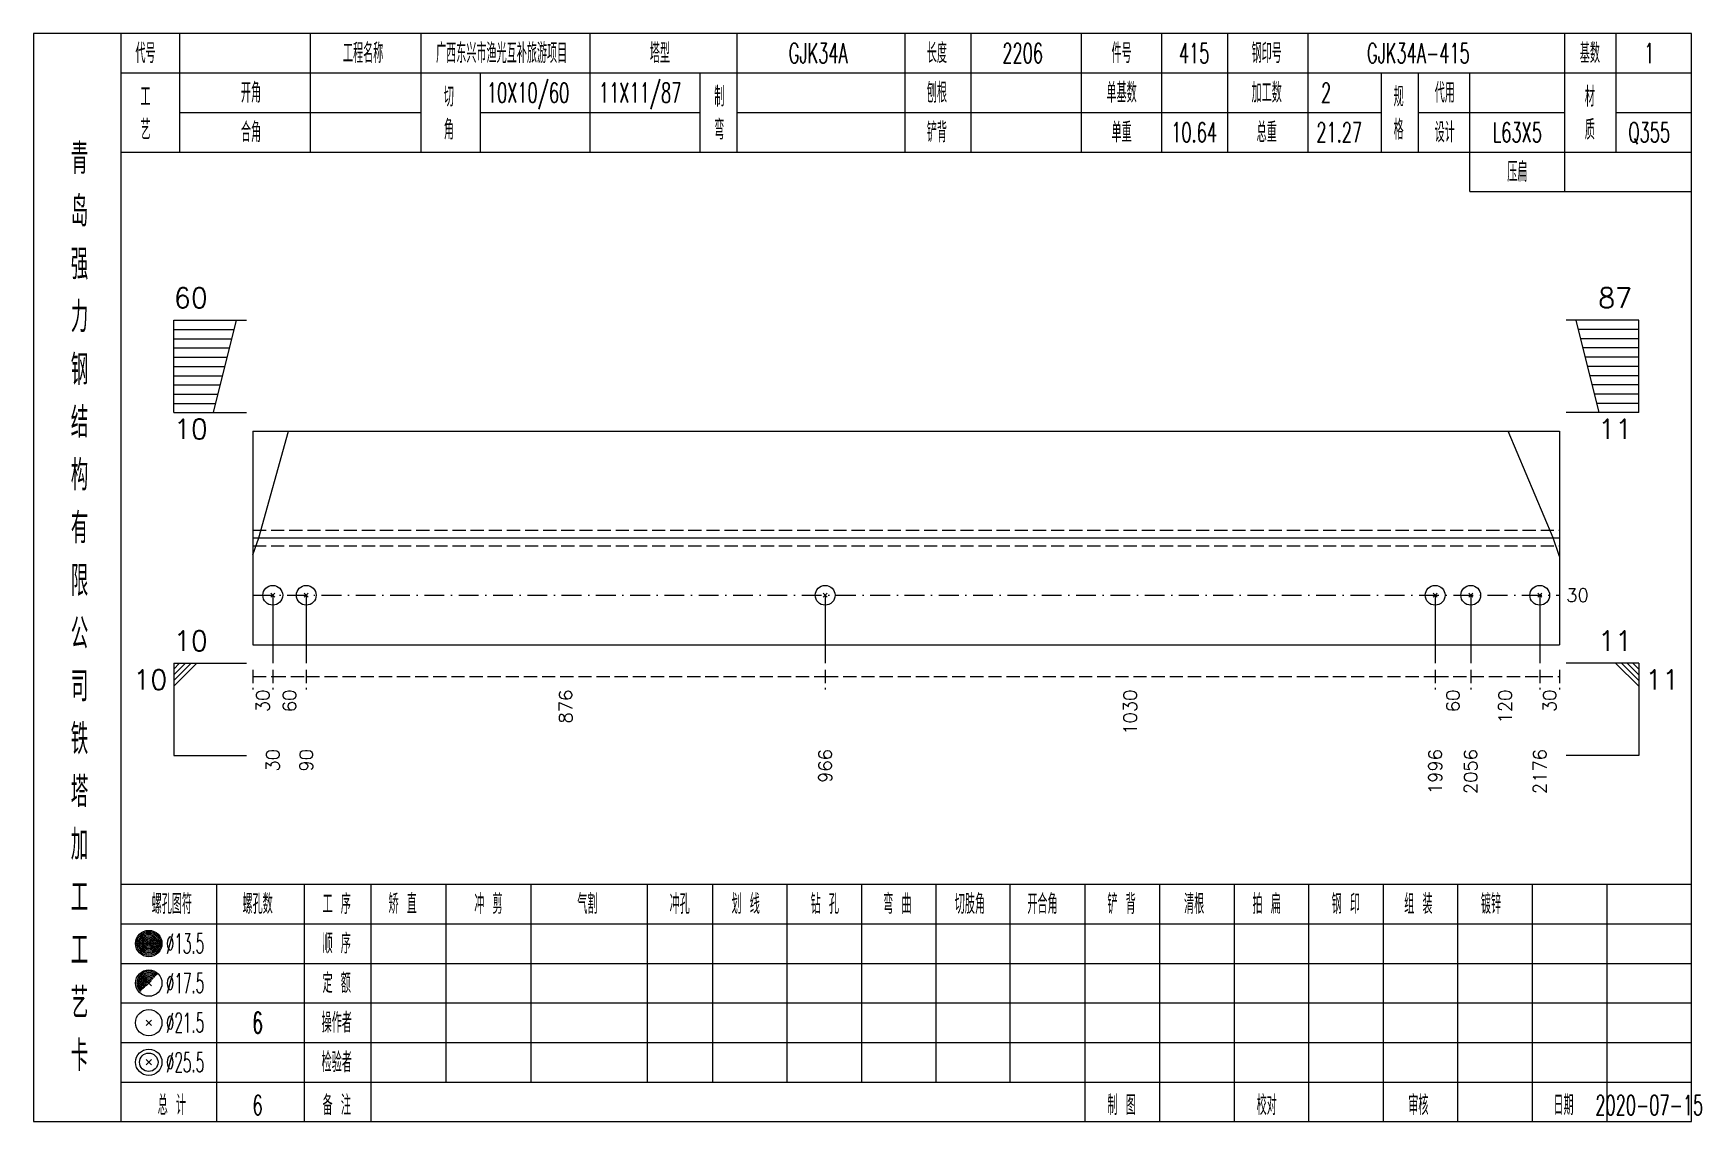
# Model space of a CAD drawing. Extents: x 0 to 2606, y -377 to 6479.
# Drawn here: x 261.4 to 514.3, y 4900 to 5065 of the extents above; entities that cross this region are included whole.
import ezdxf
from ezdxf.enums import TextEntityAlignment as Align

# ---------------------------------------------------------------- set-up
doc = ezdxf.new("R2010")
doc.units = 0
doc.header["$MEASUREMENT"] = 0
doc.linetypes.add('一点画线', pattern=[5.2, 3, -1, 0.2, -1])
doc.linetypes.add('虚线', pattern=[2.75, 2, -0.75])
doc.layers.get('0').update_dxf_attribs({"linetype": 'CONTINUOUS', "lineweight": 25})
doc.layers.add('1', color=7, linetype='CONTINUOUS', lineweight=25)
doc.layers.add('4', color=7, linetype='CONTINUOUS', lineweight=25)
doc.styles.get("Standard").update_dxf_attribs({"font": 'simplex.shx', "width": 0.7, "height": 3, "bigfont": 'gbhzfs.shx'})

msp = doc.modelspace()

# ---------------------------------------------------------------- texts
at = {"color": 7, "linetype": 'Continuous', "lineweight": 13}
for s, p in [('60', (282.7, 5022.5)), ('10', (282.7, 4970.5))]:
    msp.add_text(s, height=3, dxfattribs=at).set_placement(p, align=Align.BOTTOM_LEFT)
for s, p in [('87', (503.8, 5022.5)), ('11', (503.8, 4970.5))]:
    msp.add_text(s, height=3, dxfattribs=at).set_placement(p, align=Align.BOTTOM_RIGHT)
for s, p in [('10', (282.7, 5006.5)), ('11', (505.8, 4968.5))]:
    msp.add_text(s, height=3, dxfattribs=at).set_placement(p, align=Align.TOP_LEFT)
for s, p in [('11', (503.8, 5006.5)), ('10', (281.7, 4968.5))]:
    msp.add_text(s, height=3, dxfattribs=at).set_placement(p, align=Align.TOP_RIGHT)
msp.add_text('30', height=2, dxfattribs=at).set_placement((493.8, 4979.81), align=Align.MIDDLE_LEFT)
at = {"color": 8, "linetype": 'Continuous', "lineweight": 9}
for s, p in [('30', (296.2, 4965.5)), ('60', (300.24, 4965.5)), ('876', (342.11, 4965.5)), ('1030', (427.69, 4965.5)), ('60', (476.64, 4965.5)), ('120', (484.56, 4965.5)), ('30', (491.3, 4965.5))]:
    msp.add_text(s, height=2, rotation=90, dxfattribs=at).set_placement(p, align=Align.MIDDLE_RIGHT)
at = {"layer": '1', "color": 7, "linetype": 'Continuous', "lineweight": 13}
for s, p in [('30', (297.7, 4956.5)), ('90', (302.78, 4956.5)), ('966', (381.45, 4956.5)), ('1996', (473.94, 4956.5)), ('2056', (479.33, 4956.5)), ('2176', (489.8, 4956.5))]:
    msp.add_text(s, height=2, rotation=90, dxfattribs=at).set_placement(p, align=Align.MIDDLE_RIGHT)
at = {"layer": '4', "color": 1, "linetype": 'Continuous', "lineweight": 13}
for s, height, width, p in [('代号', 3, 0.6, (278.4, 5062)), ('工程名称', 3, 0.6, (311.4, 5062)), ('广西东兴市渔光互补旅游项目', 3, 0.6, (332.4, 5062)), ('塔型', 3, 0.6, (356.4, 5062)), ('GJK34A', 3, 0.6, (380.4, 5062)), ('长度', 3, 0.6, (398.4, 5062)), ('2206', 3, 0.6, (411.4, 5062)), ('件号', 3, 0.6, (426.4, 5062)), ('415', 3, 0.6, (437.4, 5062)), ('钢印号', 3, 0.6, (448.4, 5062)), ('GJK34A-415', 3, 0.6, (471.4, 5062)), ('基数', 3, 0.6, (497.4, 5062)), ('1', 3, 0.6, (506.4, 5062)), ('工', 3, 0.6, (278.4, 5055.4)), ('开角', 3, 0.6, (294.4, 5056)), ('切', 3, 0.6, (324.4, 5055.4)), ('10X10/60', 3, 0.6, (336.4, 5056)), ('11X11/87', 3, 0.6, (353.4, 5056)), ('制', 3, 0.6, (365.4, 5055.4)), ('刨根', 3, 0.6, (398.4, 5056)), ('单基数', 3, 0.6, (426.4, 5056)), ('加工数', 3, 0.6, (448.4, 5056)), ('2', 3, 0.6, (457.4, 5056)), ('规', 3, 0.6, (468.4, 5055.4)), ('代用', 3, 0.6, (475.4, 5056)), ('材', 3, 0.6, (497.4, 5055.4)), ('艺', 3, 0.6, (278.4, 5050.4)), ('合角', 3, 0.6, (294.4, 5050)), ('角', 3, 0.6, (324.4, 5050.4)), ('弯', 3, 0.6, (365.4, 5050.4)), ('铲背', 3, 0.6, (398.4, 5050)), ('单重', 3, 0.6, (426.4, 5050)), ('10.64', 3, 0.6, (437.4, 5050)), ('总重', 3, 0.6, (448.4, 5050)), ('21.27', 3, 0.6, (459.4, 5050)), ('格', 3, 0.6, (468.4, 5050.4)), ('设计', 3, 0.6, (475.4, 5050)), ('L63X5', 3, 0.6, (486.4, 5050)), ('质', 3, 0.6, (497.4, 5050.4)), ('Q355', 3, 0.6, (506.4, 5050)), ('青', 4.6, 0.8, (268.4, 5046)), ('压扁', 3, 0.6, (486.4, 5044)), ('岛', 4.6, 0.8, (268.4, 5038)), ('强', 4.6, 0.8, (268.4, 5030)), ('力', 4.6, 0.8, (268.4, 5022)), ('钢', 4.6, 0.8, (268.4, 5014)), ('结', 4.6, 0.8, (268.4, 5006)), ('构', 4.6, 0.8, (268.4, 4998)), ('有', 4.6, 0.8, (268.4, 4990)), ('限', 4.6, 0.8, (268.4, 4982)), ('公', 4.6, 0.8, (268.4, 4974)), ('司', 4.6, 0.8, (268.4, 4966)), ('铁', 4.6, 0.8, (268.4, 4958)), ('塔', 4.6, 0.8, (268.4, 4950)), ('加', 4.6, 0.8, (268.4, 4942)), ('工', 4.6, 0.8, (268.4, 4934)), ('螺孔图符', 3, 0.6, (282.4, 4933)), ('螺孔数', 3, 0.6, (295.4, 4933)), ('工 序', 3, 0.6, (307.4, 4933)), ('矫 直', 3, 0.6, (317.4, 4933)), ('冲 剪', 3, 0.6, (330.4, 4933)), ('气割', 3, 0.6, (345.4, 4933)), ('冲孔', 3, 0.6, (359.4, 4933)), ('划 线', 3, 0.6, (369.4, 4933)), ('钻 孔', 3, 0.6, (381.4, 4933)), ('弯 曲', 3, 0.6, (392.4, 4933)), ('切肢角', 3, 0.6, (403.4, 4933)), ('开合角', 3, 0.6, (414.4, 4933)), ('铲 背', 3, 0.6, (426.4, 4933)), ('清根', 3, 0.6, (437.4, 4933)), ('拍 扁', 3, 0.6, (448.4, 4933)), ('钢 印', 3, 0.6, (460.4, 4933)), ('组 装', 3, 0.6, (471.4, 4933)), ('镀锌', 3, 0.6, (482.4, 4933)), ('工', 4.6, 0.8, (268.4, 4926)), ('%%C13.5', 3, 0.5, (284.4, 4927)), ('顺 序', 3, 0.6, (307.4, 4927)), ('%%C17.5', 3, 0.5, (284.4, 4921)), ('定 额', 3, 0.6, (307.4, 4921)), ('艺', 4.6, 0.8, (268.4, 4918)), ('%%C21.5', 3, 0.5, (284.4, 4915)), ('6', 3.2, 0.6, (295.4, 4915)), ('操作者', 3, 0.6, (307.4, 4915)), ('卡', 4.6, 0.8, (268.4, 4910)), ('%%C25.5', 3, 0.5, (284.4, 4909)), ('检验者', 3, 0.6, (307.4, 4909)), ('总 计', 3, 0.6, (282.4, 4902.5)), ('6', 3, 0.6, (295.4, 4902.5)), ('备 注', 3, 0.6, (307.4, 4902.5)), ('制 图', 3, 0.6, (426.4, 4902.5)), ('校对', 3, 0.6, (448.4, 4902.5)), ('审核', 3, 0.6, (471.4, 4902.5)), ('日期', 3, 0.6, (493.4, 4902.5)), ('2020-07-15', 3, 0.6, (506.4, 4902.5))]:
    msp.add_text(s, height=height, dxfattribs=dict(at, width=width)).set_placement(p, align=Align.MIDDLE_CENTER)

# ---------------------------------------------------------------- linework, layer by layer
at = {"color": 7, "linetype": 'Continuous', "lineweight": 13}
for p, q in [((282.7, 5021.5), (293.7, 5021.5)), ((282.7, 5007.5), (282.7, 5021.5)), ((288.7, 5007.5), (292.2, 5021.5)), ((504.8, 5021.5), (493.8, 5021.5)), ((498.8, 5007.5), (495.3, 5021.5)), ((504.8, 5007.5), (504.8, 5021.5)), ((282.7, 5020.1), (291.85, 5020.1)), ((282.7, 5018.7), (291.5, 5018.7)), ((504.8, 5020.1), (495.65, 5020.1)), ((504.8, 5018.7), (496, 5018.7)), ((282.7, 5017.3), (291.15, 5017.3)), ((504.8, 5017.3), (496.35, 5017.3)), ((282.7, 5015.9), (290.8, 5015.9)), ((282.7, 5014.5), (290.45, 5014.5)), ((504.8, 5015.9), (496.7, 5015.9)), ((504.8, 5014.5), (497.05, 5014.5)), ((282.7, 5013.1), (290.1, 5013.1)), ((282.7, 5011.7), (289.75, 5011.7)), ((504.8, 5013.1), (497.4, 5013.1)), ((504.8, 5011.7), (497.75, 5011.7)), ((282.7, 5010.3), (289.4, 5010.3)), ((282.7, 5008.9), (289.05, 5008.9)), ((504.8, 5010.3), (498.1, 5010.3)), ((504.8, 5008.9), (498.45, 5008.9)), ((282.7, 5007.5), (293.7, 5007.5)), ((504.8, 5007.5), (493.8, 5007.5)), ((295.6, 4988.5), (300.09, 5004.69)), ((491.81, 4988.5), (484.99, 5004.69)), ((294.7, 4985.93), (295.6, 4988.5)), ((492.8, 4985.67), (491.81, 4988.5)), ((297.7, 4979.81), (297.7, 4969.5)), ((302.78, 4979.81), (302.78, 4969.5)), ((381.45, 4979.81), (381.45, 4969.5)), ((473.94, 4979.81), (473.94, 4969.5)), ((479.33, 4979.81), (479.33, 4969.5)), ((489.8, 4979.81), (489.8, 4969.5)), ((282.7, 4969.5), (293.7, 4969.5)), ((282.7, 4969.5), (282.7, 4955.5)), ((283.57, 4969.5), (282.7, 4968.62)), ((284.45, 4969.5), (282.7, 4967.75)), ((285.32, 4969.5), (282.7, 4966.88)), ((286.2, 4969.5), (282.7, 4966)), ((504.8, 4969.5), (493.8, 4969.5)), ((501.3, 4969.5), (504.8, 4966)), ((502.18, 4969.5), (504.8, 4966.88)), ((503.05, 4969.5), (504.8, 4967.75)), ((503.93, 4969.5), (504.8, 4968.62)), ((504.8, 4969.5), (504.8, 4955.5)), ((282.7, 4955.5), (293.7, 4955.5)), ((504.8, 4955.5), (493.8, 4955.5))]:
    msp.add_line(p, q, dxfattribs=at)
at = {"color": 7, "linetype": 'Continuous', "lineweight": 18}
for p, q in [((294.7, 5004.69), (294.7, 4972.31)), ((294.7, 5004.69), (492.8, 5004.69)), ((492.8, 5004.69), (492.8, 4972.31)), ((294.7, 4988.5), (492.8, 4988.5))]:
    msp.add_line(p, q, dxfattribs=at)
at = {"color": 1, "linetype": '虚线', "lineweight": 18}
for p, q in [((294.7, 4989.69), (492.8, 4989.69)), ((294.7, 4987.31), (492.8, 4987.31))]:
    msp.add_line(p, q, dxfattribs=at)
at = {"color": 3, "linetype": '一点画线', "lineweight": 13}
msp.add_line((294.7, 4979.81), (492.8, 4979.81), dxfattribs=at)
at = {"color": 8, "linetype": '虚线', "lineweight": 9}
for p, q in [((294.7, 4968.5), (294.7, 4965.5)), ((297.7, 4968.5), (297.7, 4965.5)), ((297.7, 4968.5), (297.7, 4965.5)), ((302.78, 4968.5), (302.78, 4965.5)), ((302.78, 4968.5), (302.78, 4965.5)), ((381.45, 4968.5), (381.45, 4965.5)), ((381.45, 4968.5), (381.45, 4965.5)), ((473.94, 4968.5), (473.94, 4965.5)), ((473.94, 4968.5), (473.94, 4965.5)), ((479.33, 4968.5), (479.33, 4965.5)), ((479.33, 4968.5), (479.33, 4965.5)), ((489.8, 4968.5), (489.8, 4965.5)), ((489.8, 4968.5), (489.8, 4965.5)), ((492.8, 4968.5), (492.8, 4965.5)), ((294.7, 4967.5), (297.7, 4967.5)), ((297.7, 4967.5), (302.78, 4967.5)), ((302.78, 4967.5), (381.45, 4967.5)), ((381.45, 4967.5), (473.94, 4967.5)), ((473.94, 4967.5), (479.33, 4967.5)), ((479.33, 4967.5), (489.8, 4967.5)), ((489.8, 4967.5), (492.8, 4967.5))]:
    msp.add_line(p, q, dxfattribs=at)
at = {"layer": '1', "color": 7, "linetype": 'Continuous', "lineweight": 13}
for p, q in [((297.4, 4979.51), (298, 4980.11)), ((298, 4979.51), (297.4, 4980.11)), ((302.48, 4979.51), (303.08, 4980.11)), ((303.08, 4979.51), (302.48, 4980.11)), ((381.15, 4979.51), (381.75, 4980.11)), ((381.75, 4979.51), (381.15, 4980.11)), ((473.64, 4979.51), (474.24, 4980.11)), ((474.24, 4979.51), (473.64, 4980.11)), ((479.03, 4979.51), (479.63, 4980.11)), ((479.63, 4979.51), (479.03, 4980.11)), ((489.5, 4979.51), (490.1, 4980.11)), ((490.1, 4979.51), (489.5, 4980.11))]:
    msp.add_line(p, q, dxfattribs=at)
at = {"layer": '1', "color": 7, "linetype": 'Continuous', "lineweight": 18}
msp.add_line((294.7, 4972.31), (492.8, 4972.31), dxfattribs=at)
at = {"layer": '1', "color": 7, "linetype": 'Continuous', "lineweight": 13}
for centre in [(297.7, 4979.81), (302.78, 4979.81), (381.45, 4979.81), (473.94, 4979.81), (479.33, 4979.81), (489.8, 4979.81)]:
    msp.add_circle(centre, 1.5, dxfattribs=at)
at = {"layer": '4', "color": 1, "linetype": 'Continuous', "lineweight": 18}
for p, q in [((274.7, 4900), (274.7, 5065)), ((283.6, 5047), (283.6, 5065)), ((303.4, 5047), (303.4, 5065)), ((320.2, 5047), (320.2, 5065)), ((345.8, 5047), (345.8, 5065)), ((368.1, 5047), (368.1, 5065)), ((393.6, 5047), (393.6, 5065)), ((403.6, 5047), (403.6, 5065)), ((420.3, 5047), (420.3, 5065)), ((432.5, 5047), (432.5, 5065)), ((442.5, 5047), (442.5, 5065)), ((454.7, 5047), (454.7, 5065)), ((493.6, 5041), (493.6, 5065)), ((501.4, 5047), (501.4, 5065)), ((274.7, 5059), (512.8, 5059)), ((329.2, 5047), (329.2, 5059)), ((362.5, 5047), (362.5, 5059)), ((465.8, 5047), (465.8, 5059)), ((471.4, 5047), (471.4, 5059)), ((479.2, 5041), (479.2, 5059)), ((283.6, 5053), (320.2, 5053)), ((329.2, 5053), (362.5, 5053)), ((368.1, 5053), (465.8, 5053)), ((471.4, 5053), (493.6, 5053)), ((501.4, 5053), (512.8, 5053)), ((274.7, 5047), (512.8, 5047)), ((479.2, 5041), (512.8, 5041)), ((274.7, 4936), (512.8, 4936)), ((289.2, 4900), (289.2, 4936)), ((302.5, 4900), (302.5, 4936)), ((312.6, 4900), (312.6, 4936)), ((324, 4906), (324, 4936)), ((336.9, 4906), (336.9, 4936)), ((354.5, 4906), (354.5, 4936)), ((364.4, 4906), (364.4, 4936)), ((375.7, 4906), (375.7, 4936)), ((387, 4906), (387, 4936)), ((398.3, 4906), (398.3, 4936)), ((409.5, 4906), (409.5, 4936)), ((420.9, 4906), (420.9, 4936)), ((432.2, 4906), (432.2, 4936)), ((443.5, 4906), (443.5, 4936)), ((454.8, 4906), (454.8, 4936)), ((466.1, 4906), (466.1, 4936)), ((477.4, 4906), (477.4, 4936)), ((488.7, 4906), (488.7, 4936)), ((500, 4906), (500, 4936)), ((274.7, 4930), (512.8, 4930)), ((274.7, 4924), (512.8, 4924)), ((274.7, 4918), (512.8, 4918)), ((274.7, 4912), (512.8, 4912)), ((274.7, 4906), (512.8, 4906)), ((420.9, 4900), (420.9, 4906)), ((432.2, 4900), (432.2, 4906)), ((443.5, 4900), (443.5, 4906)), ((454.8, 4900), (454.8, 4906)), ((466.1, 4900), (466.1, 4906)), ((477.4, 4900), (477.4, 4906)), ((488.7, 4900), (488.7, 4906)), ((500, 4900), (500, 4906))]:
    msp.add_line(p, q, dxfattribs=at)
at = {"layer": '4', "color": 7, "linetype": 'Continuous', "lineweight": 13}
for p, q in [((278.7, 4926.8), (279.1, 4927.2)), ((279.1, 4926.8), (278.7, 4927.2)), ((278.5, 4914.6), (279.3, 4915.4)), ((279.3, 4914.6), (278.5, 4915.4)), ((278.5, 4908.6), (279.3, 4909.4)), ((279.3, 4908.6), (278.5, 4909.4))]:
    msp.add_line(p, q, dxfattribs=at)
at = {"layer": '4', "color": 7, "linetype": 'Continuous', "lineweight": 0}
for p, q in [((278.5, 4920.6), (279.3, 4921.4)), ((278.5, 4921.4), (279.3, 4920.6))]:
    msp.add_line(p, q, dxfattribs=at)
at = {"layer": '4', "color": 1, "linetype": 'Continuous', "lineweight": 18}
msp.add_lwpolyline([(261.4, 5065), (261.4, 4900), (512.8, 4900), (512.8, 5065)], close=True, dxfattribs=at)
at = {"layer": '4', "color": 7, "linetype": 'Continuous', "lineweight": 13}
for centre, radius in [((278.9, 4927), 2), ((278.9, 4927), 1.8), ((278.9, 4927), 1.6), ((278.9, 4927), 1.4), ((278.9, 4927), 1.2), ((278.9, 4927), 1), ((278.9, 4927), 0.8), ((278.9, 4927), 0.6), ((278.9, 4927), 0.4), ((278.9, 4927), 0.2), ((278.9, 4921), 2), ((278.9, 4915), 2), ((278.9, 4909), 2), ((278.9, 4909), 1.4)]:
    msp.add_circle(centre, radius, dxfattribs=at)
for radius in [1.8, 1.6, 1.4, 1.2, 1, 0.8, 0.6, 0.4, 0.2]:
    msp.add_arc((278.9, 4921), radius, 45, 225, dxfattribs=at)

msp.set_redraw_order([(e.dxf.handle, doc.entitydb.next_handle()) for e in msp.query("TEXT MTEXT ATTDEF DIMENSION ARC_DIMENSION")])  # texts and dimensions are drawn at this point

doc.saveas('drawing.dxf')
